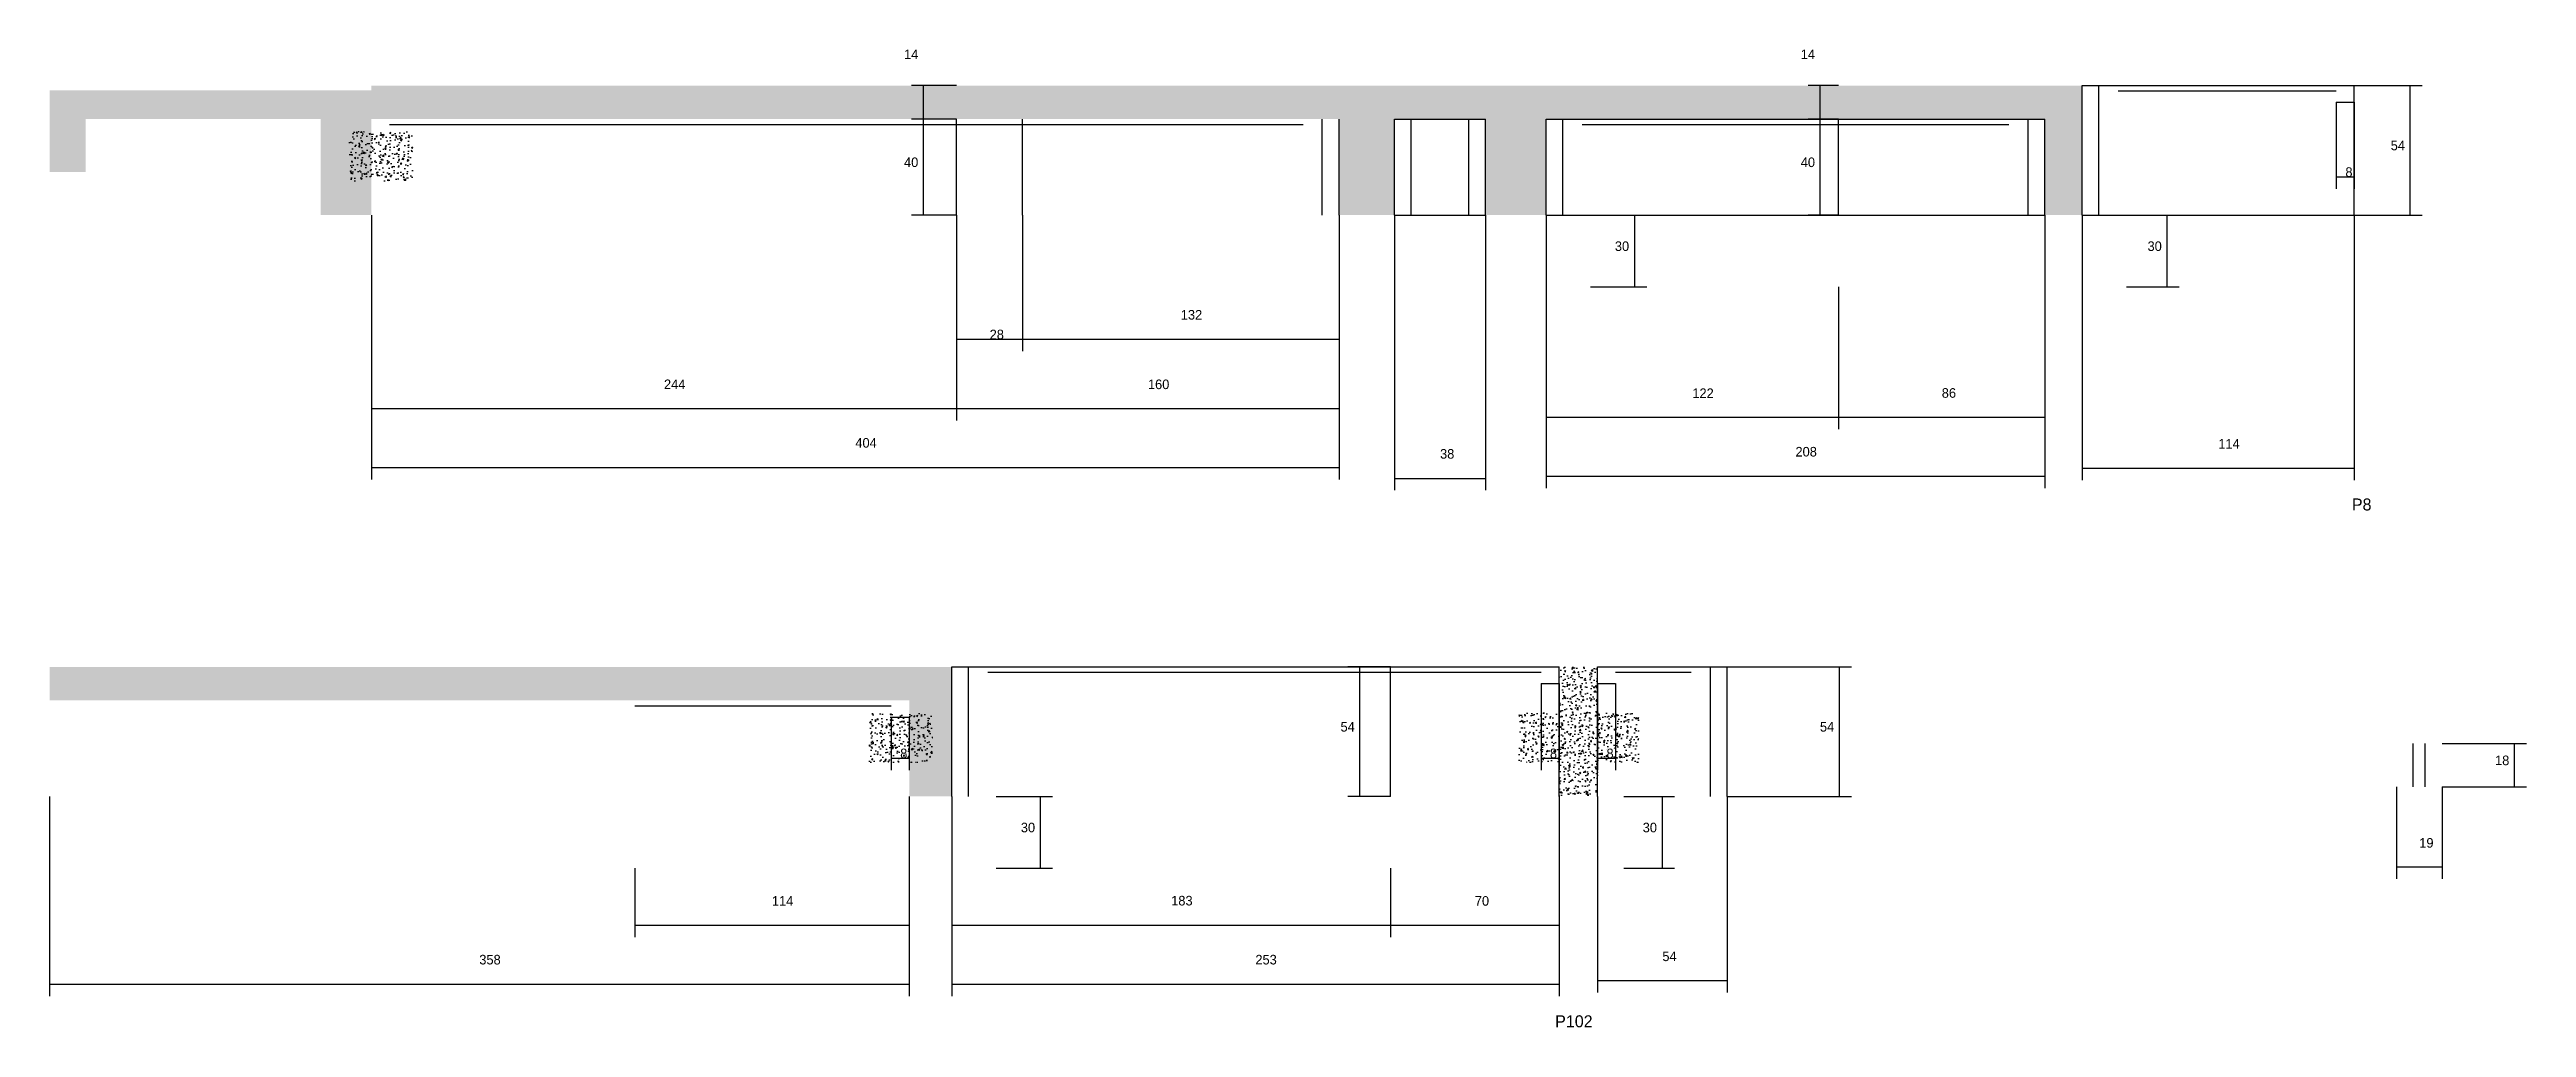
# Model space of a CAD drawing. Header units: metres. Extents: x 132420 to 134174, y 26564 to 27051.
# Drawn here: x 132420 to 133453, y 26637 to 27044 of the extents above; entities that cross this region are included whole.
import ezdxf

# ---------------------------------------------------------------- set-up
doc = ezdxf.new("R2010")
doc.units = ezdxf.units.M
for name, color, linetype in [('COTA', 4, 'Continuous'), ('NOMENCLATURA', 7, 'Continuous'), ('Painéis', 200, 'Continuous'), ('SARR_2.2x7', 40, 'Continuous')]:
    doc.layers.add(name, color=color, linetype=linetype)

msp = doc.modelspace()

# ---------------------------------------------------------------- texts
at = {"layer": 'COTA'}
for s, p in [('14', (132776.7, 27040.3)), ('14', (133150.6, 27040.3)), ('40', (132776.7, 26995.3)), ('40', (133150.6, 26995.3)), ('54', (133396.6, 27002.3)), ('8', (133377.7, 26991.2)), ('30', (133073.1, 26960.3)), ('30', (133295.2, 26960.3)), ('132', (132892.1, 26931.7)), ('28', (132812.4, 26923.5)), ('244', (132676.6, 26902.7)), ('160', (132878.4, 26902.7)), ('122', (133105.4, 26899)), ('86', (133209.4, 26899.1)), ('404', (132756.4, 26878.3)), ('38', (133000.2, 26873.7)), ('208', (133148.4, 26874.6)), ('114', (133324.7, 26877.9)), ('54', (132958.7, 26759.9)), ('54', (133158.6, 26759.9)), ('8', (132775.1, 26748.8)), ('8', (133046, 26748.8)), ('8', (133069.6, 26748.8)), ('18', (133440.1, 26745.9)), ('30', (132825.4, 26717.9)), ('30', (133084.7, 26717.9)), ('19', (133408.5, 26711.5)), ('114', (132721.6, 26687.3)), ('183', (132888.1, 26687.4)), ('70', (133014.7, 26687.3)), ('54', (133092.9, 26664.2)), ('358', (132599.6, 26662.8)), ('253', (132923.2, 26662.8))]:
    msp.add_text(s, height=4, dxfattribs=at).set_placement(p)
at = {"layer": 'NOMENCLATURA'}
for s, p in [('P8', (133380.4, 26852.1)), ('P102', (133048.2, 26636.6))]:
    msp.add_text(s, height=5, dxfattribs=at).set_placement(p)

# ---------------------------------------------------------------- hatches: boundary and pattern name
at = {"layer": 'COTA'}
h = msp.add_hatch(dxfattribs=at)
h.set_pattern_fill('AR-CONC', scale=0.03)
h.paths.add_polyline_path([(132958.1, 26975.3), (132981.2, 26975.3), (132981.2, 27015.3), (133019.2, 27015.3), (133019.2, 26975.3), (133044.4, 26975.3), (133044.4, 27015.3), (133252.4, 27015.3), (133252.4, 26975.3), (133267.9, 26975.3), (133267.9, 27029.3), (132554.6, 27029.3), (132554.6, 27027.3), (132420.4, 27027.3), (132420.4, 26993.3), (132435.4, 26993.3), (132435.4, 27015.3), (132533.4, 27015.3), (132533.4, 26975.3), (132554.6, 26975.3), (132554.6, 27015.3), (132958.1, 27015.3)])
h = msp.add_hatch(dxfattribs=at)
h.set_pattern_fill('AR-CONC', scale=0.03)
h.paths.add_polyline_path([(132545.5, 26989.5), (132545.5, 27010.1), (132545.5, 27010.1), (132571.9, 27010.1), (132571.9, 27010.1), (132571.9, 26989.5), (132571.9, 26989.5), (132545.5, 26989.5)])
h = msp.add_hatch(dxfattribs=at)
h.set_pattern_fill('AR-CONC', scale=0.03)
h.paths.add_polyline_path([(132796.6, 26786.9), (132420.4, 26786.9), (132420.4, 26772.9), (132778.9, 26772.9), (132778.9, 26732.9), (132796.6, 26732.9)])
h = msp.add_hatch(dxfattribs=at)
h.set_pattern_fill('AR-CONC', scale=0.03)
h.paths.add_polyline_path([(133065.9, 26786.9), (133049.8, 26786.9), (133049.8, 26732.9), (133065.9, 26732.9)])
h = msp.add_hatch(dxfattribs=at)
h.set_pattern_fill('AR-CONC', scale=0.03)
h.paths.add_polyline_path([(132762.2, 26747.1), (132788.6, 26747.1), (132788.6, 26747.1), (132788.6, 26767.7), (132788.6, 26767.7), (132762.2, 26767.7), (132762.2, 26767.7), (132762.2, 26747.1)])
h = msp.add_hatch(dxfattribs=at)
h.set_pattern_fill('AR-CONC', scale=0.03)
h.paths.add_polyline_path([(133033.1, 26747.1), (133059.5, 26747.1), (133059.5, 26747.1), (133059.5, 26767.7), (133059.5, 26767.7), (133033.1, 26767.7), (133033.1, 26767.7), (133033.1, 26747.1)])
h = msp.add_hatch(dxfattribs=at)
h.set_pattern_fill('AR-CONC', scale=0.03)
h.paths.add_polyline_path([(133056.7, 26747.1), (133083.1, 26747.1), (133083.1, 26747.1), (133083.1, 26767.7), (133083.1, 26767.7), (133056.7, 26767.7), (133056.7, 26767.7), (133056.7, 26747.1)])

# ---------------------------------------------------------------- linework, layer by layer
for p, q in [((132798.6, 27029.3), (132779.8, 27029.3)), ((132784.8, 27015.3), (132784.8, 27029.3)), ((133166.4, 27029.3), (133153.7, 27029.3)), ((133158.7, 27015.3), (133158.7, 27029.3)), ((133381.4, 27029.3), (133409.7, 27029.3)), ((133404.7, 26975.3), (133404.7, 27029.3)), ((133373.9, 27022.3), (133373.9, 26986.2)), ((133381.4, 27022.3), (133381.4, 26986.2)), ((132798.6, 27015.3), (132779.8, 27015.3)), ((132798.6, 27015.3), (132779.8, 27015.3)), ((132784.8, 26975.3), (132784.8, 27015.3)), ((133166.4, 27015.3), (133153.7, 27015.3)), ((133166.4, 27015.3), (133153.7, 27015.3)), ((133158.7, 26975.3), (133158.7, 27015.3)), ((133373.9, 26991.2), (133381.4, 26991.2)), ((132554.6, 26975.3), (132554.6, 26889.6)), ((132554.6, 26975.3), (132554.6, 26865)), ((132798.6, 26975.3), (132779.8, 26975.3)), ((132798.6, 26975.3), (132798.6, 26918.5)), ((132826.1, 26975.3), (132826.1, 26918.5)), ((132826.1, 26975.3), (132826.1, 26918.5)), ((132958.1, 26975.3), (132958.1, 26889.6)), ((132958.1, 26975.3), (132958.1, 26865)), ((132958.1, 26975.3), (132958.1, 26918.5)), ((132981.2, 26975.3), (132981.2, 26860.5)), ((133019.2, 26975.3), (133019.2, 26860.5)), ((133044.4, 26975.3), (133044.4, 26886)), ((133044.4, 26975.3), (133044.4, 26861.4)), ((133062.9, 26975.3), (133086.4, 26975.3)), ((133081.4, 26945.3), (133081.4, 26975.3)), ((133166.4, 26975.3), (133153.7, 26975.3)), ((133252.4, 26975.3), (133252.4, 26886)), ((133252.4, 26975.3), (133252.4, 26861.4)), ((133267.9, 26975.3), (133267.9, 26864.7)), ((133286.4, 26975.3), (133308.4, 26975.3)), ((133303.4, 26945.3), (133303.4, 26975.3)), ((133381.4, 26975.3), (133381.4, 26864.7)), ((133381.4, 26975.3), (133409.7, 26975.3)), ((132798.6, 26945.3), (132798.6, 26889.6)), ((132798.6, 26945.3), (132798.6, 26889.6)), ((133062.9, 26945.3), (133086.4, 26945.3)), ((133166.4, 26945.3), (133166.4, 26886)), ((133166.4, 26945.3), (133166.4, 26886)), ((133286.4, 26945.3), (133308.4, 26945.3)), ((132798.6, 26923.5), (132826.1, 26923.5)), ((132826.1, 26923.5), (132958.1, 26923.5)), ((132554.6, 26894.6), (132798.6, 26894.6)), ((132798.6, 26894.6), (132958.1, 26894.6)), ((133044.4, 26891), (133166.4, 26891)), ((133166.4, 26891), (133252.4, 26891)), ((132554.6, 26870), (132958.1, 26870)), ((132981.2, 26865.5), (133019.2, 26865.5)), ((133044.4, 26866.4), (133252.4, 26866.4)), ((133267.9, 26869.7), (133381.4, 26869.7)), ((132979.6, 26786.9), (132961.8, 26786.9)), ((132966.8, 26732.9), (132966.8, 26786.9)), ((133119.9, 26786.9), (133171.7, 26786.9)), ((133166.7, 26732.9), (133166.7, 26786.9)), ((133042.3, 26779.9), (133042.3, 26743.8)), ((133049.8, 26779.9), (133049.8, 26743.8)), ((133065.9, 26779.9), (133065.9, 26743.8)), ((133073.4, 26779.9), (133073.4, 26743.8)), ((132771.4, 26765.9), (132771.4, 26743.8)), ((132778.9, 26765.9), (132778.9, 26743.8)), ((133418, 26754.9), (133453.2, 26754.9)), ((133448.2, 26736.9), (133448.2, 26754.9)), ((132771.4, 26748.8), (132778.9, 26748.8)), ((133042.3, 26748.8), (133049.8, 26748.8)), ((133065.9, 26748.8), (133073.4, 26748.8)), ((132420.4, 26732.9), (132420.4, 26649.6)), ((132778.9, 26732.9), (132778.9, 26674.2)), ((132778.9, 26732.9), (132778.9, 26649.6)), ((132796.6, 26732.9), (132796.6, 26674.2)), ((132796.6, 26732.9), (132796.6, 26649.6)), ((132815.1, 26732.9), (132838.6, 26732.9)), ((132833.6, 26702.9), (132833.6, 26732.9)), ((132979.6, 26732.9), (132961.8, 26732.9)), ((133049.8, 26732.9), (133049.8, 26674.2)), ((133049.8, 26732.9), (133049.8, 26649.6)), ((133065.9, 26732.9), (133065.9, 26651.1)), ((133076.9, 26732.9), (133097.9, 26732.9)), ((133092.9, 26702.9), (133092.9, 26732.9)), ((133119.9, 26732.9), (133119.9, 26651.1)), ((133119.9, 26732.9), (133171.7, 26732.9)), ((133399, 26736.9), (133399, 26698.5)), ((133418, 26736.9), (133418, 26698.5)), ((133418, 26736.9), (133453.2, 26736.9)), ((132664.4, 26702.9), (132664.4, 26674.2)), ((132815.1, 26702.9), (132838.6, 26702.9)), ((132979.6, 26702.9), (132979.6, 26674.2)), ((132979.6, 26702.9), (132979.6, 26674.2)), ((133076.9, 26702.9), (133097.9, 26702.9)), ((133399, 26703.5), (133418, 26703.5)), ((132664.4, 26679.2), (132778.9, 26679.2)), ((132796.6, 26679.2), (132979.6, 26679.2)), ((132979.6, 26679.2), (133049.8, 26679.2)), ((132420.4, 26654.6), (132778.9, 26654.6)), ((132796.6, 26654.6), (133049.8, 26654.6)), ((133065.9, 26656.1), (133119.9, 26656.1))]:
    msp.add_line(p, q, dxfattribs=at)
at = {"layer": 'Painéis'}
for p, q in [((133267.9, 27029.3), (133381.4, 27029.3)), ((133267.9, 26975.3), (133267.9, 27029.3)), ((133381.4, 26975.3), (133381.4, 27029.3)), ((132798.6, 26975.3), (132798.6, 27015.3)), ((132826.1, 26975.3), (132826.1, 27015.3)), ((132958.1, 26975.3), (132958.1, 27015.3)), ((132981.2, 27015.3), (133019.2, 27015.3)), ((132981.2, 26975.3), (132981.2, 27015.3)), ((133019.2, 26975.3), (133019.2, 27015.3)), ((133044.4, 27015.3), (133252.4, 27015.3)), ((133044.4, 26975.3), (133044.4, 27015.3)), ((133166.4, 26975.3), (133166.4, 27015.3)), ((133252.4, 26975.3), (133252.4, 27015.3)), ((132981.2, 26975.3), (133019.2, 26975.3)), ((133044.4, 26975.3), (133252.4, 26975.3)), ((133267.9, 26975.3), (133381.4, 26975.3)), ((132796.6, 26786.9), (133049.8, 26786.9)), ((132796.6, 26732.9), (132796.6, 26786.9)), ((132979.6, 26732.9), (132979.6, 26786.9)), ((133049.8, 26732.9), (133049.8, 26786.9)), ((133065.9, 26786.9), (133119.9, 26786.9)), ((133065.9, 26732.9), (133065.9, 26786.9)), ((133119.9, 26732.9), (133119.9, 26786.9))]:
    msp.add_line(p, q, dxfattribs=at)
at = {"layer": 'SARR_2.2x7'}
for p, q in [((133274.9, 26975.3), (133274.9, 27029.3)), ((133282.9, 27027.1), (133373.9, 27027.1)), ((133373.9, 27022.3), (133381.4, 27022.3)), ((132562.1, 27013.1), (132798.6, 27013.1)), ((132798.6, 27013.1), (132943.1, 27013.1)), ((132951.1, 26975.3), (132951.1, 27015.3)), ((132988.2, 26975.3), (132988.2, 27015.3)), ((133012.2, 26975.3), (133012.2, 27015.3)), ((133051.4, 26975.3), (133051.4, 27015.3)), ((133059.4, 27013.1), (133166.4, 27013.1)), ((133166.4, 27013.1), (133237.4, 27013.1)), ((133245.4, 26975.3), (133245.4, 27015.3)), ((132803.6, 26732.9), (132803.6, 26786.9)), ((132811.6, 26784.7), (132979.6, 26784.7)), ((132979.6, 26784.7), (133042.3, 26784.7)), ((133073.4, 26784.7), (133104.9, 26784.7)), ((133112.9, 26732.9), (133112.9, 26786.9)), ((132664.4, 26770.7), (132771.4, 26770.7)), ((133042.3, 26779.9), (133049.8, 26779.9)), ((133065.9, 26779.9), (133073.4, 26779.9)), ((132771.4, 26765.9), (132778.9, 26765.9)), ((133406, 26736.9), (133406, 26754.9)), ((133411, 26736.9), (133411, 26754.9))]:
    msp.add_line(p, q, dxfattribs=at)

msp.set_redraw_order([(e.dxf.handle, doc.entitydb.next_handle()) for e in msp.query("TEXT MTEXT ATTDEF DIMENSION ARC_DIMENSION")])  # texts and dimensions are drawn at this point

doc.saveas('drawing.dxf')
